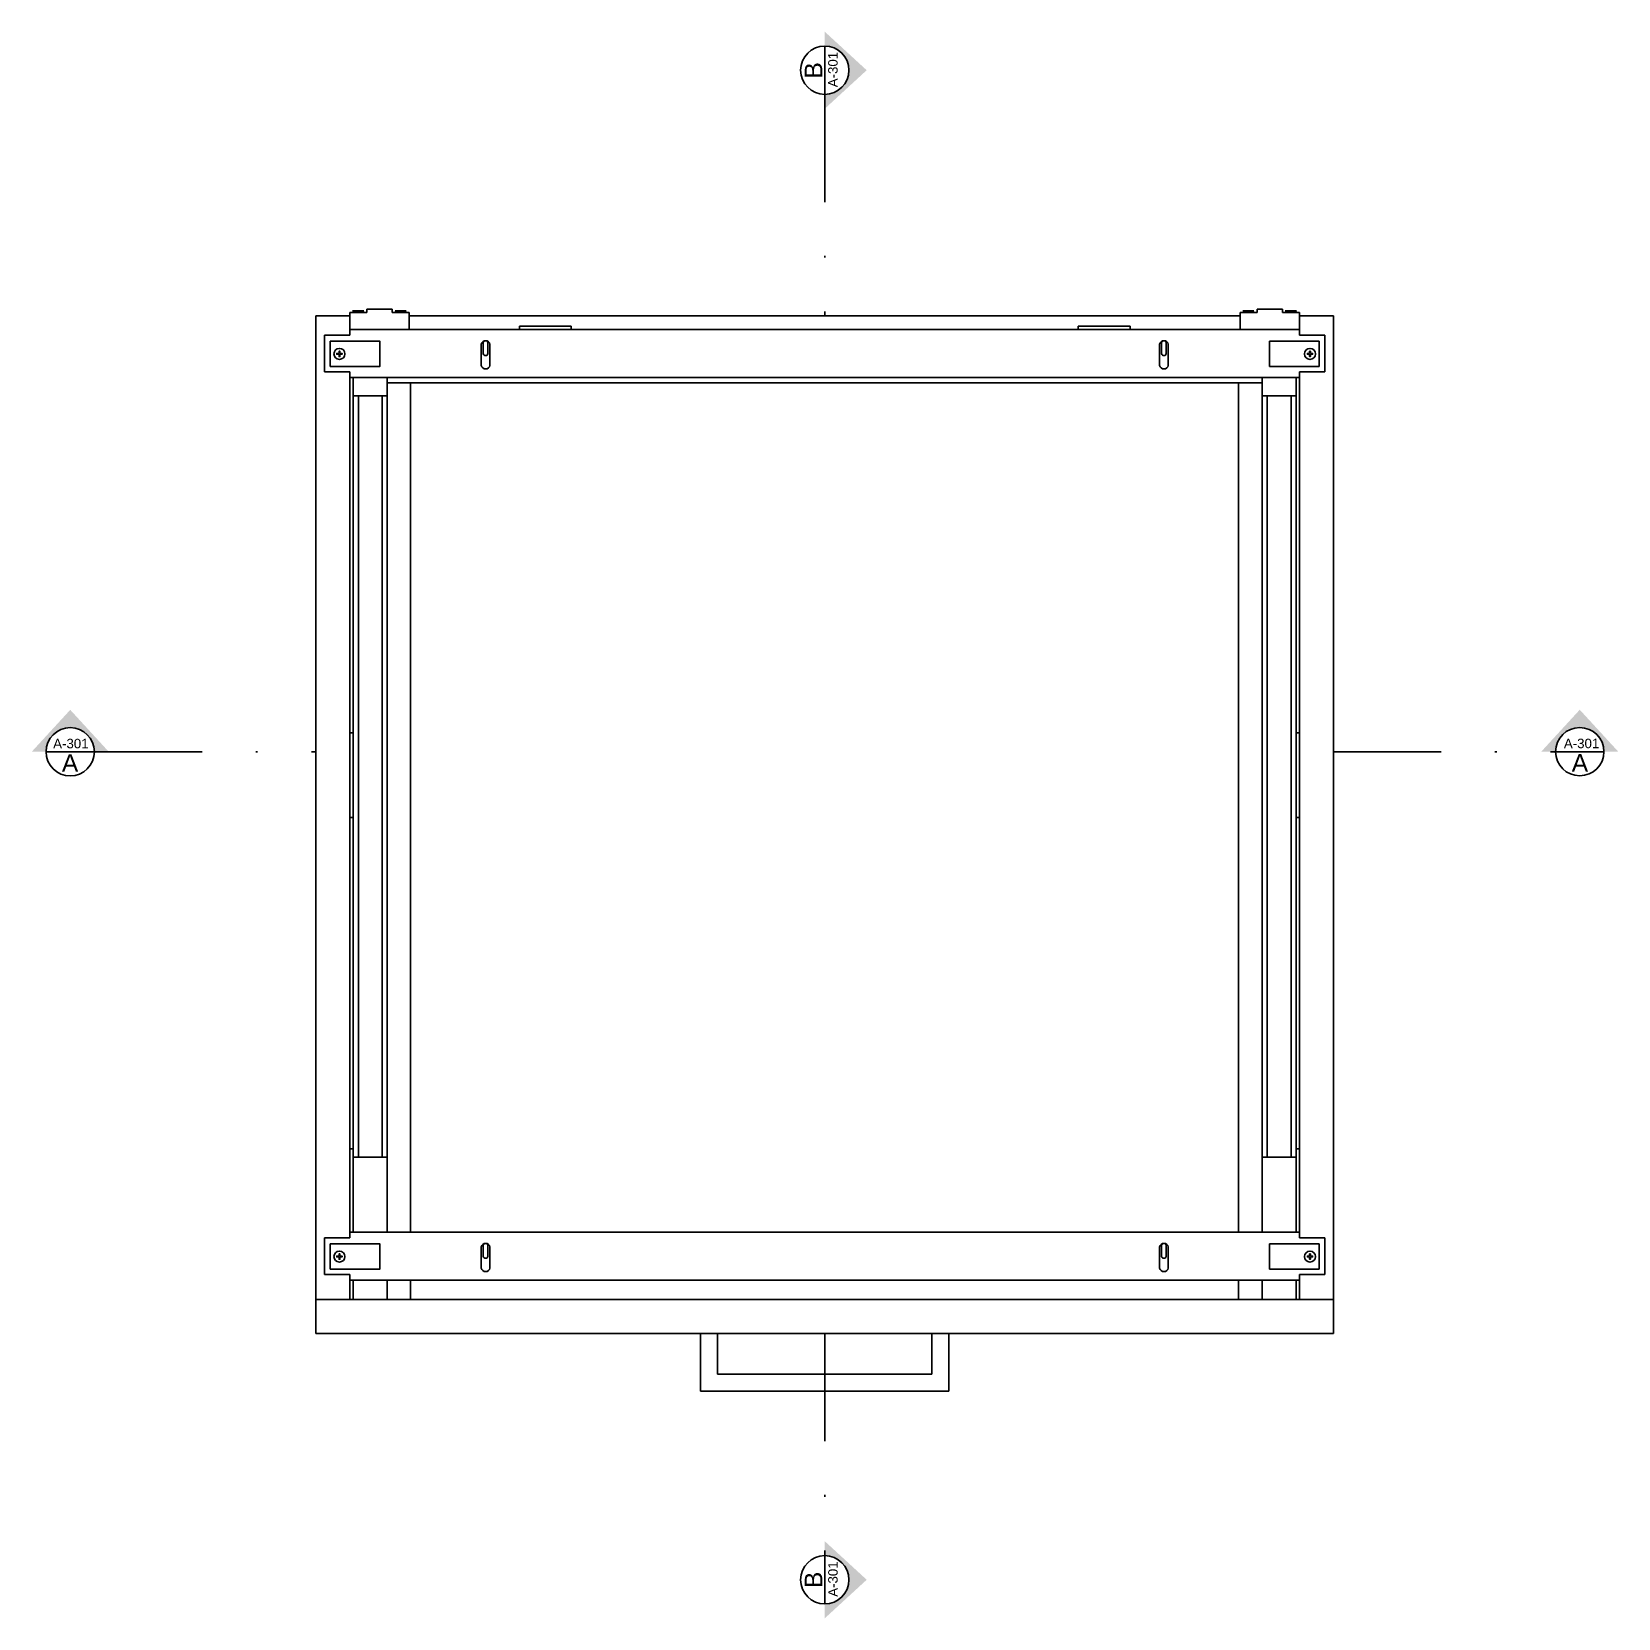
# Model space of a CAD drawing. Header units: millimetres. Extents: x 715 to 34504, y -289 to 548.
# Drawn here: x 1165.9 to 1259.5, y 439.2 to 532.7 of the extents above; entities that cross this region are included whole.
import ezdxf
from ezdxf.enums import TextEntityAlignment as Align

# ---------------------------------------------------------------- set-up
doc = ezdxf.new("R2010")
doc.units = ezdxf.units.MM
doc.linetypes.add('CENTERX2', pattern=[4, 2.5, -0.5, 0.5, -0.5])
doc.linetypes.add('TRATTOPUNTO', pattern=[25.4, 12.7, -6.35, 0, -6.35])
for name, color, linetype in [('prospetti', 2, 'Continuous'), ('simboli', 6, 'Continuous'), ('simboli tratteggiati', 1, 'Continuous'), ('viti', 5, 'Continuous')]:
    doc.layers.add(name, color=color, linetype=linetype)
doc.styles.add('ARIAL', font='arial.ttf')

# ---------------------------------------------------------------- blocks, each defined once
blk = doc.blocks.new('section plan')
h = blk.add_hatch(color=256)
h.dxf.hatch_style = 1
h.paths.add_polyline_path([(56.9, 0.3), (46.3, 0.3, -1), (10.7, 0.3), (0.1, 0.3), (28.5, -30.6)])
blk.add_line((46.3, 0.3), (10.7, 0.3))
blk.add_circle((28.5, 0.3), 17.8)
at = {"style": 'ARIAL'}
for tag, height, p in [('A', 13, (28.4, 8.6)), ('A-301', 7, (29, -5.7))]:
    blk.add_attdef(tag, text='', height=height, dxfattribs=at).set_placement(p, align=Align.MIDDLE_CENTER)

msp = doc.modelspace()

# ---------------------------------------------------------------- linework, layer by layer
for p, q in [((1182.696, 515.976), (1184.696, 515.976)), ((1240.696, 515.976), (1242.696, 515.976))]:
    msp.add_line(p, q)
at = {"layer": 'prospetti'}
for p, q in [((1182.696, 515.976), (1182.696, 455.976)), ((1182.696, 515.976), (1182.696, 455.976)), ((1182.696, 515.976), (1184.696, 515.976)), ((1188.196, 515.976), (1237.196, 515.976)), ((1240.696, 515.976), (1242.696, 515.976)), ((1242.696, 455.976), (1242.696, 515.976)), ((1242.696, 455.976), (1242.696, 515.976)), ((1184.696, 512.357), (1184.696, 461.948)), ((1184.696, 512.357), (1184.696, 461.948)), ((1184.896, 512.357), (1184.896, 461.948)), ((1186.896, 466.363), (1186.896, 512.357)), ((1186.896, 512.026), (1238.496, 512.026)), ((1188.276, 512.026), (1188.276, 461.948)), ((1237.105, 512.02), (1237.105, 461.948)), ((1238.496, 466.363), (1238.496, 512.026)), ((1240.496, 461.948), (1240.496, 512.357)), ((1240.496, 512.357), (1240.496, 461.948)), ((1240.696, 461.948), (1240.696, 512.357)), ((1240.697, 461.948), (1240.697, 512.357)), ((1184.696, 511.276), (1184.696, 469.276)), ((1184.896, 511.276), (1184.896, 469.276)), ((1185.196, 511.276), (1185.196, 466.363)), ((1186.596, 511.276), (1186.596, 466.363)), ((1238.796, 511.276), (1238.796, 466.363)), ((1240.196, 511.276), (1240.196, 466.363)), ((1240.496, 511.276), (1240.496, 469.276)), ((1240.696, 511.276), (1240.696, 469.276)), ((1184.897, 491.396), (1184.696, 491.396)), ((1240.697, 491.396), (1240.496, 491.396)), ((1184.696, 486.396), (1184.897, 486.396)), ((1240.496, 486.396), (1240.697, 486.396)), ((1184.896, 466.86), (1184.696, 466.86)), ((1240.696, 466.86), (1240.496, 466.86)), ((1240.696, 463.04), (1240.696, 463.889)), ((1240.696, 463.04), (1240.696, 463.389)), ((1184.696, 459.128), (1184.696, 457.976)), ((1184.696, 459.128), (1184.696, 457.976)), ((1184.896, 459.128), (1184.896, 457.976)), ((1188.276, 459.128), (1188.276, 457.976)), ((1237.105, 459.128), (1237.105, 457.97)), ((1240.496, 457.976), (1240.496, 459.128)), ((1240.496, 459.128), (1240.496, 457.976)), ((1240.696, 457.976), (1240.696, 459.128)), ((1240.696, 457.976), (1240.696, 459.128)), ((1240.696, 459.128), (1240.696, 457.976)), ((1240.696, 457.976), (1240.696, 458.828)), ((1182.696, 457.976), (1242.696, 457.976)), ((1240.696, 457.976), (1240.396, 457.976)), ((1240.696, 457.976), (1240.546, 457.976)), ((1182.696, 455.976), (1242.696, 455.976)), ((1205.38, 452.58), (1205.38, 455.976)), ((1205.38, 455.976), (1220.012, 455.976)), ((1206.38, 453.58), (1206.38, 455.976)), ((1219.012, 455.976), (1219.012, 453.58)), ((1220.012, 455.976), (1220.012, 452.58)), ((1219.012, 453.58), (1206.38, 453.58)), ((1220.012, 452.58), (1205.38, 452.58))]:
    msp.add_line(p, q, dxfattribs=at)
for points in [[(1184.896, 512.357), (1184.896, 511.276), (1186.896, 511.276), (1186.896, 512.357)], [(1238.496, 512.357), (1238.496, 511.276), (1240.496, 511.276), (1240.496, 512.357)], [(1186.896, 461.948), (1186.896, 466.363), (1184.896, 466.363), (1184.896, 461.948)], [(1238.496, 461.948), (1238.496, 466.363), (1240.496, 466.363), (1240.496, 461.948)], [(1184.696, 459.128), (1184.696, 457.976)], [(1184.896, 459.128), (1184.896, 457.976)], [(1186.896, 457.976), (1186.896, 459.128)], [(1238.496, 457.976), (1238.496, 459.128)], [(1240.496, 459.128), (1240.496, 457.976)]]:
    msp.add_lwpolyline(points, dxfattribs=at)
at = {"layer": 'simboli tratteggiati', "linetype": 'TRATTOPUNTO', "ltscale": 0.5}
for p, q in [((1212.695, 529.045), (1212.696, 515.976)), ((1169.627, 490.276), (1182.696, 490.276)), ((1242.696, 490.28), (1255.798, 490.281)), ((1212.696, 455.976), (1212.697, 442.875))]:
    msp.add_line(p, q, dxfattribs=at)
at = {"layer": 'viti'}
for p, q in [((1184.696, 515.177), (1184.696, 516.176)), ((1184.696, 516.176), (1185.696, 516.176)), ((1184.857, 516.276), (1185.51, 516.276)), ((1185.068, 516.176), (1184.864, 516.276)), ((1185.51, 516.276), (1185.324, 516.176)), ((1185.696, 516.376), (1187.196, 516.376)), ((1185.696, 516.176), (1185.696, 516.375)), ((1187.196, 516.376), (1187.196, 516.176)), ((1187.196, 516.176), (1188.196, 516.176)), ((1187.357, 516.276), (1188.01, 516.276)), ((1187.568, 516.176), (1187.364, 516.276)), ((1188.01, 516.276), (1187.824, 516.176)), ((1188.196, 516.176), (1188.196, 515.176)), ((1238.196, 516.176), (1237.196, 516.176)), ((1237.196, 516.176), (1237.196, 515.176)), ((1237.357, 516.276), (1238.01, 516.276)), ((1237.568, 516.176), (1237.364, 516.276)), ((1238.01, 516.276), (1237.824, 516.176)), ((1239.696, 516.376), (1238.196, 516.376)), ((1238.196, 516.376), (1238.196, 516.176)), ((1239.696, 516.176), (1239.696, 516.375)), ((1240.696, 516.176), (1239.696, 516.176)), ((1239.857, 516.276), (1240.51, 516.276)), ((1240.068, 516.176), (1239.864, 516.276)), ((1240.51, 516.276), (1240.324, 516.176)), ((1240.697, 516.176), (1240.697, 514.845)), ((1184.696, 514.845), (1183.196, 514.845)), ((1183.196, 514.845), (1183.196, 512.689)), ((1184.696, 515.177), (1184.696, 514.845)), ((1188.196, 515.176), (1184.696, 515.176)), ((1188.196, 515.176), (1240.697, 515.176)), ((1197.74, 515.376), (1194.697, 515.376)), ((1194.697, 515.376), (1194.697, 515.176)), ((1197.74, 515.176), (1197.74, 515.376)), ((1230.699, 515.376), (1227.651, 515.376)), ((1227.651, 515.376), (1227.651, 515.176)), ((1230.699, 515.176), (1230.699, 515.376)), ((1240.697, 514.845), (1242.197, 514.845)), ((1242.197, 514.845), (1242.197, 512.689)), ((1192.438, 514.307), (1192.438, 513.064)), ((1192.561, 514.408), (1192.561, 513.754)), ((1192.832, 514.408), (1192.832, 513.754)), ((1192.955, 514.307), (1192.955, 513.064)), ((1232.438, 514.307), (1232.438, 513.064)), ((1232.561, 514.408), (1232.561, 513.754)), ((1232.832, 514.408), (1232.832, 513.754)), ((1232.955, 514.307), (1232.955, 513.064)), ((1184.696, 512.689), (1183.196, 512.689)), ((1184.696, 512.689), (1184.696, 512.357)), ((1184.696, 512.357), (1240.697, 512.357)), ((1240.697, 512.689), (1242.197, 512.689)), ((1240.697, 512.689), (1240.697, 512.357)), ((1184.696, 461.616), (1183.196, 461.616)), ((1183.196, 461.616), (1183.196, 459.459)), ((1184.696, 461.948), (1184.696, 461.616)), ((1240.696, 461.948), (1184.696, 461.948)), ((1240.697, 461.948), (1240.697, 461.616)), ((1240.697, 461.616), (1242.197, 461.616)), ((1242.197, 461.616), (1242.197, 459.459)), ((1192.439, 461.078), (1192.439, 459.834)), ((1192.561, 461.178), (1192.561, 460.524)), ((1192.832, 461.178), (1192.832, 460.524)), ((1192.955, 461.078), (1192.955, 459.834)), ((1232.439, 461.078), (1232.439, 459.834)), ((1232.561, 461.178), (1232.561, 460.524)), ((1232.832, 461.178), (1232.832, 460.524)), ((1232.955, 461.078), (1232.955, 459.834)), ((1184.696, 459.459), (1183.196, 459.459)), ((1184.696, 459.459), (1184.696, 459.128)), ((1240.697, 459.459), (1242.197, 459.459)), ((1240.697, 459.459), (1240.697, 459.128)), ((1184.696, 459.128), (1240.696, 459.128))]:
    msp.add_line(p, q, dxfattribs=at)
for points in [[(1185.028, 516.276), (1185.028, 516.276), (1185.028, 516.214), (1185.158, 516.214)], [(1185.158, 516.276), (1185.158, 516.214), (1185.21, 516.214), (1185.21, 516.276)], [(1185.21, 516.214), (1185.34, 516.214), (1185.34, 516.276), (1185.34, 516.276)], [(1187.528, 516.276), (1187.528, 516.276), (1187.528, 516.214), (1187.658, 516.214)], [(1187.658, 516.276), (1187.658, 516.214), (1187.71, 516.214), (1187.71, 516.276)], [(1187.71, 516.214), (1187.84, 516.214), (1187.84, 516.276), (1187.84, 516.276)], [(1237.528, 516.276), (1237.528, 516.276), (1237.528, 516.214), (1237.658, 516.214)], [(1237.658, 516.276), (1237.658, 516.214), (1237.71, 516.214), (1237.71, 516.276)], [(1237.71, 516.214), (1237.84, 516.214), (1237.84, 516.276), (1237.84, 516.276)], [(1240.028, 516.276), (1240.028, 516.276), (1240.028, 516.214), (1240.158, 516.214)], [(1240.158, 516.276), (1240.158, 516.214), (1240.21, 516.214), (1240.21, 516.276)], [(1240.21, 516.214), (1240.34, 516.214), (1240.34, 516.276), (1240.34, 516.276)], [(1184.055, 513.768), (1183.925, 513.768), (1183.925, 513.716), (1184.055, 513.716)], [(1184.107, 513.768), (1184.107, 513.898), (1184.055, 513.898), (1184.055, 513.768)], [(1184.055, 513.716), (1184.055, 513.586), (1184.107, 513.586), (1184.107, 513.716)], [(1184.107, 513.716), (1184.237, 513.716), (1184.237, 513.768), (1184.107, 513.768)], [(1241.286, 513.768), (1241.156, 513.768), (1241.156, 513.716), (1241.286, 513.716)], [(1241.338, 513.768), (1241.338, 513.898), (1241.286, 513.898), (1241.286, 513.768)], [(1241.286, 513.716), (1241.286, 513.586), (1241.338, 513.586), (1241.338, 513.716)], [(1241.338, 513.716), (1241.468, 513.716), (1241.468, 513.768), (1241.338, 513.768)], [(1184.055, 460.538), (1183.925, 460.538), (1183.925, 460.487), (1184.055, 460.487)], [(1184.107, 460.538), (1184.107, 460.668), (1184.055, 460.668), (1184.055, 460.538)], [(1184.055, 460.487), (1184.055, 460.356), (1184.107, 460.356), (1184.107, 460.487)], [(1184.107, 460.487), (1184.237, 460.487), (1184.237, 460.538), (1184.107, 460.538)], [(1241.286, 460.538), (1241.156, 460.538), (1241.156, 460.487), (1241.286, 460.487)], [(1241.338, 460.538), (1241.338, 460.668), (1241.286, 460.668), (1241.286, 460.538)], [(1241.286, 460.487), (1241.286, 460.356), (1241.338, 460.356), (1241.338, 460.487)], [(1241.338, 460.487), (1241.468, 460.487), (1241.468, 460.538), (1241.338, 460.538)]]:
    msp.add_lwpolyline(points, dxfattribs=at)
for points in [[(1183.542, 514.485), (1186.467, 514.485), (1186.467, 512.999), (1183.542, 512.999)], [(1241.851, 514.485), (1238.926, 514.485), (1238.926, 512.999), (1241.851, 512.999)], [(1183.542, 461.255), (1186.467, 461.255), (1186.467, 459.77), (1183.542, 459.77)], [(1241.851, 461.255), (1238.926, 461.255), (1238.926, 459.77), (1241.851, 459.77)]]:
    msp.add_lwpolyline(points, close=True, dxfattribs=at)
for centre in [(1184.081, 513.742), (1241.312, 513.742), (1184.081, 460.512), (1241.312, 460.512)]:
    msp.add_circle(centre, 0.323, dxfattribs=at)
for centre, radius, start, end in [((1192.697, 514.256), 0.263, 11.25537, 168.74463), ((1192.697, 514.381), 0.138, 11.25537, 168.74463), ((1192.697, 513.781), 0.138, 191.25537, 348.74463), ((1232.697, 514.256), 0.263, 11.25537, 168.74463), ((1232.697, 514.381), 0.138, 11.25537, 168.74463), ((1232.697, 513.781), 0.138, 191.25537, 348.74463), ((1192.697, 513.115), 0.263, 191.25537, 348.74463), ((1232.697, 513.115), 0.263, 191.25537, 348.74463), ((1192.697, 461.027), 0.263, 11.25537, 168.74463), ((1192.697, 461.151), 0.138, 11.25537, 168.74463), ((1232.697, 461.027), 0.263, 11.25537, 168.74463), ((1232.697, 461.151), 0.138, 11.25537, 168.74463), ((1192.697, 460.551), 0.138, 191.25537, 348.74463), ((1232.697, 460.551), 0.138, 191.25537, 348.74463), ((1192.697, 459.886), 0.263, 191.25537, 348.74463), ((1232.697, 459.886), 0.263, 191.25537, 348.74463)]:
    msp.add_arc(centre, radius, start, end, dxfattribs=at)

# ---------------------------------------------------------------- block references
at = {"layer": 'simboli', "color": 0, "linetype": 'CENTERX2', "ltscale": 5, "xscale": 0.08, "yscale": 0.08, "zscale": 0.08, "rotation": 89.99999999999999}
for p in [(1212.723, 528.188), (1212.724, 439.172)]:
    msp.add_blockref('section plan', p, dxfattribs=at).add_auto_attribs({'A-301': 'A-301', 'A': 'B'})
at = {"layer": 'simboli', "color": 0, "linetype": 'CENTERX2', "ltscale": 5}
ref = msp.add_blockref('section plan', (1165.925, 490.303), dxfattribs=dict(at, xscale=-0.08, yscale=0.08, zscale=0.08, rotation=180))
ref.add_attrib('A-301', 'A-301', dxfattribs={"layer": '0', "ltscale": 5, "height": 0.56, "style": 'ARIAL'}).set_placement((1168.242, 490.763), align=Align.MIDDLE_CENTER)
ref.add_attrib('A', 'A', dxfattribs={"layer": '0', "ltscale": 5, "height": 1.04, "style": 'ARIAL'}).set_placement((1168.195, 489.616), align=Align.MIDDLE_CENTER)
ref = msp.add_blockref('section plan', (1259.5, 490.308), dxfattribs=dict(at, xscale=0.08, yscale=0.08, zscale=0.08, rotation=180))
ref.add_attrib('A-301', 'A-301', dxfattribs={"layer": '0', "ltscale": 5, "height": 0.56, "style": 'ARIAL'}).set_placement((1257.327, 490.769), align=Align.MIDDLE_CENTER)
ref.add_attrib('A', 'A', dxfattribs={"layer": '0', "ltscale": 5, "height": 1.04, "style": 'ARIAL'}).set_placement((1257.23, 489.622), align=Align.MIDDLE_CENTER)

doc.saveas('drawing.dxf')
